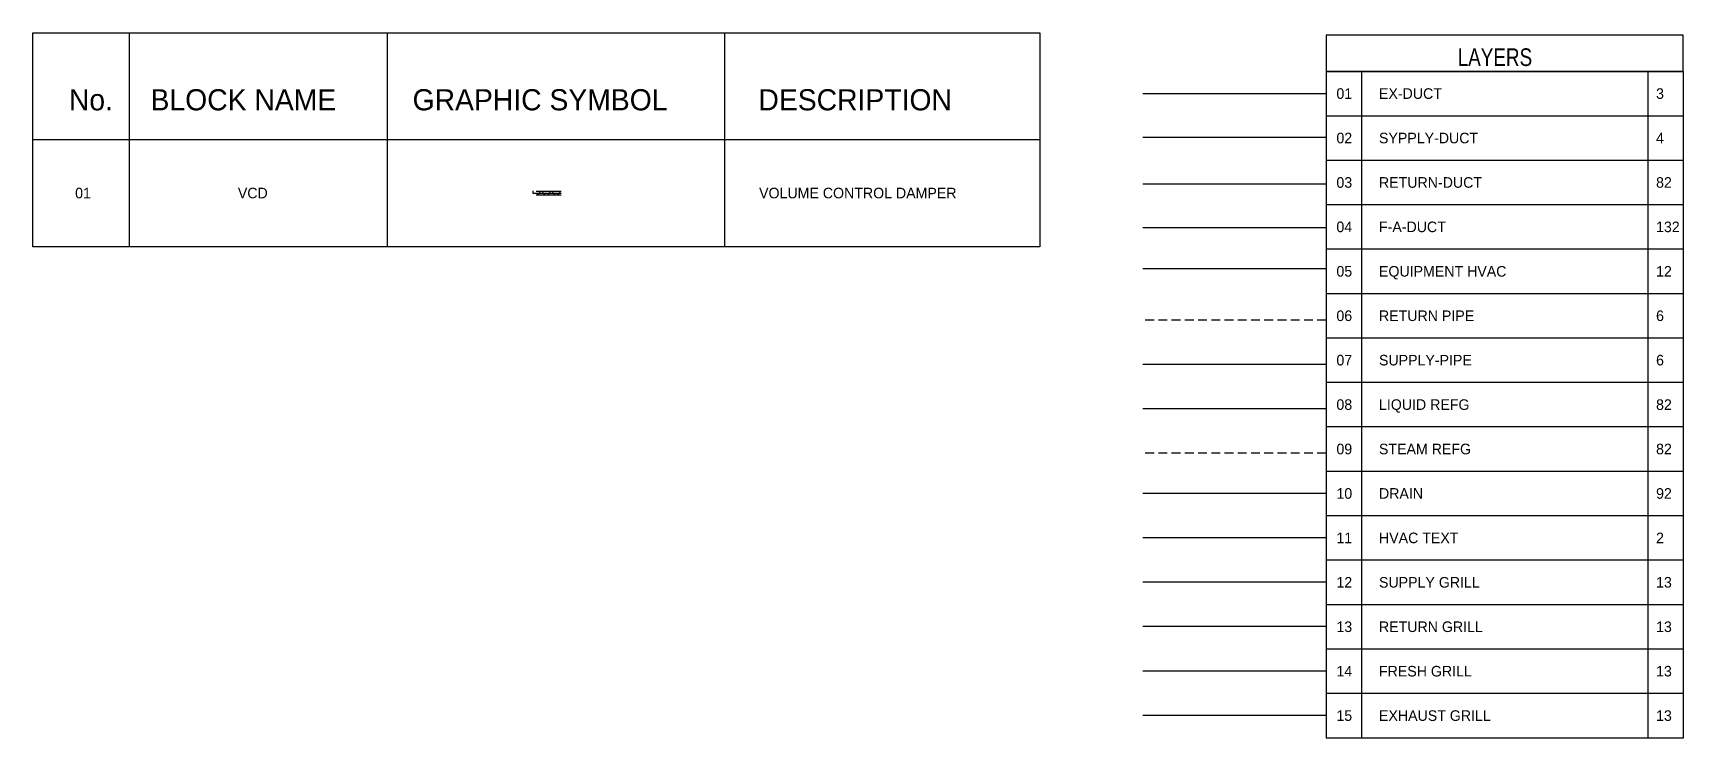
# Model space of a CAD drawing. Header units: millimetres. Extents: x 259256 to 648017, y 366981 to 480499.
# Drawn here: x 259256 to 306009, y 388557 to 408546 of the extents above; entities that cross this region are included whole.
import ezdxf

# ---------------------------------------------------------------- set-up
doc = ezdxf.new("R2010")
doc.units = ezdxf.units.MM
doc.linetypes.add('DASHED', pattern=[0.75, 0.5, -0.25])
doc.linetypes.add('HIDDEN', pattern=[0.375, 0.25, -0.125])
for name, color, linetype in [('12- EQUIPMENT HVAC', 12, 'Continuous'), ('3- SUPPLY DUCT', 3, 'Continuous'), ('3-SUPPLY-DUCT', 3, 'Continuous'), ('4-TEXT-HVAC', 4, 'Continuous'), ('40-REFERENCE-DRAWINGS-0-35', 40, 'Continuous'), ('70-FRAM-DETAIL-0-45', 70, 'Continuous'), ('84- SCHEDUAL HVAC', 84, 'Continuous'), ('CHW-R', 6, 'HIDDEN'), ('CHW-S', 6, 'Continuous'), ('EXHAUST GRILL', 13, 'Continuous'), ('FRESH GRILL', 13, 'Continuous'), ('HVAC-TEXT', 2, 'Continuous'), ('M-COND-PIPE', 92, 'Continuous'), ('M-EXHS-DUCT', 3, 'Continuous'), ('M-HVAC-FAIR', 132, 'Continuous'), ('M-HVAC-RETN', 82, 'Continuous'), ('M-HVAC-SUPP', 4, 'Continuous'), ('M-REFG-LPIP', 82, 'Continuous'), ('M-REFG-SPIP', 82, 'DASHED'), ('RETURN GRILL', 13, 'Continuous'), ('SUPPLY GRILL', 13, 'Continuous'), ('V.D', 12, 'Continuous')]:
    doc.layers.add(name, color=color, linetype=linetype)
doc.styles.add('STENCIL', font='stencil.shx')
doc.styles.add('style2', font='stencil.shx')
doc.styles.add('TEXT-P', font='stencil.shx', dxfattribs={"height": 0.3})

msp = doc.modelspace()

# ---------------------------------------------------------------- texts
at = {"layer": '12- EQUIPMENT HVAC', "style": 'STENCIL'}
for s, p in [('05', (296189, 401639)), ('EQUIPMENT HVAC', (297395, 401639)), ('12', (305246, 401639))]:
    msp.add_text(s, height=300, dxfattribs=at).set_placement(p)
at = {"layer": '4-TEXT-HVAC', "color": 4, "style": 'style2'}
for s, p in [('01', (260450, 403858)), ('VCD', (265061, 403858)), ('VOLUME CONTROL DAMPER ', (279830, 403858))]:
    msp.add_text(s, height=300, dxfattribs=at).set_placement(p)
at = {"layer": '40-REFERENCE-DRAWINGS-0-35', "lineweight": 35, "style": 'STENCIL', "width": 0.8}
msp.add_text('LAYERS', height=500, dxfattribs=at).set_placement((299624, 407610))
at = {"layer": '40-REFERENCE-DRAWINGS-0-35', "lineweight": 35, "style": 'STENCIL'}
for s, p in [('No.', (260273, 406352)), ('BLOCK NAME', (262587, 406352)), ('GRAPHIC SYMBOL', (270012, 406352)), ('DESCRIPTION', (279811, 406352))]:
    msp.add_text(s, height=600, dxfattribs=at).set_placement(p)
at = {"layer": 'CHW-R', "style": 'TEXT-P'}
for s, p in [('06', (296189, 400379)), ('RETURN PIPE', (297395, 400379)), ('6', (305246, 400379))]:
    msp.add_text(s, height=300, dxfattribs=at).set_placement(p)
at = {"layer": 'CHW-S', "style": 'TEXT-P'}
for s, p in [('07', (296189, 399120)), ('SUPPLY-PIPE', (297395, 399120)), ('6', (305246, 399120))]:
    msp.add_text(s, height=300, dxfattribs=at).set_placement(p)
at = {"layer": 'EXHAUST GRILL', "color": 13, "style": 'STENCIL'}
for s, p in [('15', (296189, 389043)), ('EXHAUST GRILL', (297395, 389043)), ('13', (305246, 389043))]:
    msp.add_text(s, height=300, dxfattribs=at).set_placement(p)
at = {"layer": 'FRESH GRILL', "color": 13, "style": 'STENCIL'}
for s, p in [('14', (296189, 390302)), ('FRESH GRILL', (297395, 390302)), ('13', (305246, 390302))]:
    msp.add_text(s, height=300, dxfattribs=at).set_placement(p)
at = {"layer": 'HVAC-TEXT', "style": 'STENCIL'}
for s, p in [('11', (296189, 394081)), ('HVAC TEXT', (297395, 394081)), ('2', (305246, 394081))]:
    msp.add_text(s, height=300, dxfattribs=at).set_placement(p)
at = {"layer": 'M-COND-PIPE', "style": 'STENCIL'}
for s, p in [('10', (296189, 395341)), ('DRAIN', (297395, 395341)), ('92', (305246, 395341))]:
    msp.add_text(s, height=300, dxfattribs=at).set_placement(p)
at = {"layer": 'M-EXHS-DUCT', "style": 'TEXT-P'}
for s, p in [('01', (296189, 406678)), ('EX-DUCT', (297395, 406678)), ('3', (305246, 406678))]:
    msp.add_text(s, height=300, dxfattribs=at).set_placement(p)
at = {"layer": 'M-HVAC-FAIR', "style": 'STENCIL'}
for s, p in [('04', (296189, 402899)), ('F-A-DUCT', (297395, 402899)), ('132', (305246, 402899))]:
    msp.add_text(s, height=300, dxfattribs=at).set_placement(p)
at = {"layer": 'M-HVAC-RETN', "style": 'TEXT-P'}
for s, p in [('03', (296189, 404158)), ('RETURN-DUCT', (297395, 404158)), ('82', (305246, 404158))]:
    msp.add_text(s, height=300, dxfattribs=at).set_placement(p)
at = {"layer": 'M-HVAC-SUPP', "style": 'TEXT-P'}
for s, p in [('02', (296189, 405418)), ('SYPPLY-DUCT', (297395, 405418)), ('4', (305246, 405418))]:
    msp.add_text(s, height=300, dxfattribs=at).set_placement(p)
at = {"layer": 'M-REFG-LPIP', "style": 'TEXT-P'}
for s, p in [('08', (296189, 397860)), ('LIQUID REFG', (297395, 397860)), ('82', (305246, 397860))]:
    msp.add_text(s, height=300, dxfattribs=at).set_placement(p)
at = {"layer": 'M-REFG-SPIP', "style": 'TEXT-P'}
for s, p in [('09', (296189, 396601)), ('STEAM REFG', (297395, 396601)), ('82', (305246, 396601))]:
    msp.add_text(s, height=300, dxfattribs=at).set_placement(p)
at = {"layer": 'RETURN GRILL', "color": 13, "style": 'STENCIL'}
for s, p in [('13', (296189, 391562)), ('RETURN GRILL', (297395, 391562)), ('13', (305246, 391562))]:
    msp.add_text(s, height=300, dxfattribs=at).set_placement(p)
at = {"layer": 'SUPPLY GRILL', "color": 13, "style": 'STENCIL'}
for s, p in [('12', (296189, 392822)), ('SUPPLY GRILL', (297395, 392822)), ('13', (305246, 392822))]:
    msp.add_text(s, height=300, dxfattribs=at).set_placement(p)

# ---------------------------------------------------------------- linework, layer by layer
at = {"layer": '12- EQUIPMENT HVAC'}
msp.add_line((295895, 401858), (290701, 401858), dxfattribs=at)
at = {"layer": '3- SUPPLY DUCT'}
for p, q in [((306009, 407452), (295895, 407452)), ((306009, 406192), (295895, 406192)), ((306009, 404933), (295895, 404933)), ((306009, 403673), (295895, 403673)), ((306009, 402413), (295895, 402413)), ((306009, 401154), (295895, 401154)), ((306009, 399894), (295895, 399894)), ((306009, 398634), (295895, 398634)), ((306009, 397375), (295895, 397375)), ((306009, 396115), (295895, 396115)), ((306009, 394855), (295895, 394855)), ((306009, 393596), (295895, 393596)), ((306009, 392336), (295895, 392336)), ((306009, 391076), (295895, 391076)), ((306009, 389817), (295895, 389817)), ((306009, 388557), (295895, 388557))]:
    msp.add_line(p, q, dxfattribs=at)
at = {"layer": '3-SUPPLY-DUCT'}
for p, q in [((295895, 407452), (295895, 388557)), ((306009, 407452), (295895, 407452)), ((296895, 407452), (296895, 388557)), ((305009, 407452), (305009, 388557)), ((306009, 407452), (306009, 388557))]:
    msp.add_line(p, q, dxfattribs=at)
at = {"layer": '70-FRAM-DETAIL-0-45'}
msp.add_lwpolyline([(295895, 407452), (306009, 407452), (306009, 408483), (295895, 408483)], close=True, dxfattribs=at)
at = {"layer": '84- SCHEDUAL HVAC'}
for p, q in [((261977, 408546), (261977, 402479)), ((269291, 408546), (269291, 402479)), ((278853, 408546), (278853, 402479)), ((287785, 408546), (287785, 402479)), ((287785, 405513), (259256, 405513)), ((287785, 402479), (259256, 402479))]:
    msp.add_line(p, q, dxfattribs=at)
msp.add_lwpolyline([(259256, 402479), (259256, 408546), (287785, 408546)], dxfattribs=at)
at = {"layer": 'CHW-R', "ltscale": 1000}
msp.add_line((295895, 400404), (290701, 400404), dxfattribs=at)
at = {"layer": 'CHW-S'}
msp.add_line((295895, 399149), (290701, 399149), dxfattribs=at)
at = {"layer": 'EXHAUST GRILL', "color": 13}
msp.add_line((295895, 389196), (290701, 389196), dxfattribs=at)
at = {"layer": 'FRESH GRILL', "color": 13}
msp.add_line((295895, 390455), (290701, 390455), dxfattribs=at)
at = {"layer": 'HVAC-TEXT'}
msp.add_line((295895, 394234), (290701, 394234), dxfattribs=at)
at = {"layer": 'M-COND-PIPE'}
msp.add_line((295895, 395494), (290701, 395494), dxfattribs=at)
at = {"layer": 'M-EXHS-DUCT'}
msp.add_line((295895, 406824), (290701, 406824), dxfattribs=at)
at = {"layer": 'M-HVAC-FAIR'}
msp.add_line((295895, 403025), (290701, 403025), dxfattribs=at)
at = {"layer": 'M-HVAC-RETN'}
msp.add_line((295895, 404259), (290701, 404259), dxfattribs=at)
at = {"layer": 'M-HVAC-SUPP'}
msp.add_line((295895, 405578), (290701, 405578), dxfattribs=at)
at = {"layer": 'M-REFG-LPIP'}
msp.add_line((295895, 397890), (290701, 397890), dxfattribs=at)
at = {"layer": 'M-REFG-SPIP', "ltscale": 500}
msp.add_line((295895, 396630), (290701, 396630), dxfattribs=at)
at = {"layer": 'RETURN GRILL', "color": 13}
msp.add_line((295895, 391715), (290701, 391715), dxfattribs=at)
at = {"layer": 'SUPPLY GRILL', "color": 13}
msp.add_line((295895, 392975), (290701, 392975), dxfattribs=at)
at = {"layer": 'V.D', "color": 12}
for p, q in [((273427, 403997, 12938), (273427, 404067, 12938)), ((274218, 403997, 12938), (273427, 403997, 12938)), ((274218, 404047, 12938), (273518, 404047, 12938)), ((274218, 403947, 12938), (273518, 403947, 12938)), ((273625, 404037, 12938), (273545, 403957, 12938)), ((273695, 404037, 12938), (273775, 403957, 12938)), ((273913, 404037, 12938), (273833, 403957, 12938)), ((273974, 404037, 12938), (274054, 403957, 12938)), ((274189, 404037, 12938), (274109, 403957, 12938))]:
    msp.add_line(p, q, dxfattribs=at)
for centre in [(273585, 403997, 12938), (273735, 403997, 12938), (273873, 403997, 12938), (274014, 403997, 12938), (274149, 403997, 12938)]:
    msp.add_ellipse(centre, major_axis=(-8.49, -8.49), ratio=1, start_param=-0.785398, end_param=5.497787, dxfattribs=at)

msp.set_redraw_order([(e.dxf.handle, doc.entitydb.next_handle()) for e in msp.query("TEXT MTEXT ATTDEF DIMENSION ARC_DIMENSION")])  # texts and dimensions are drawn at this point

doc.saveas('drawing.dxf')
